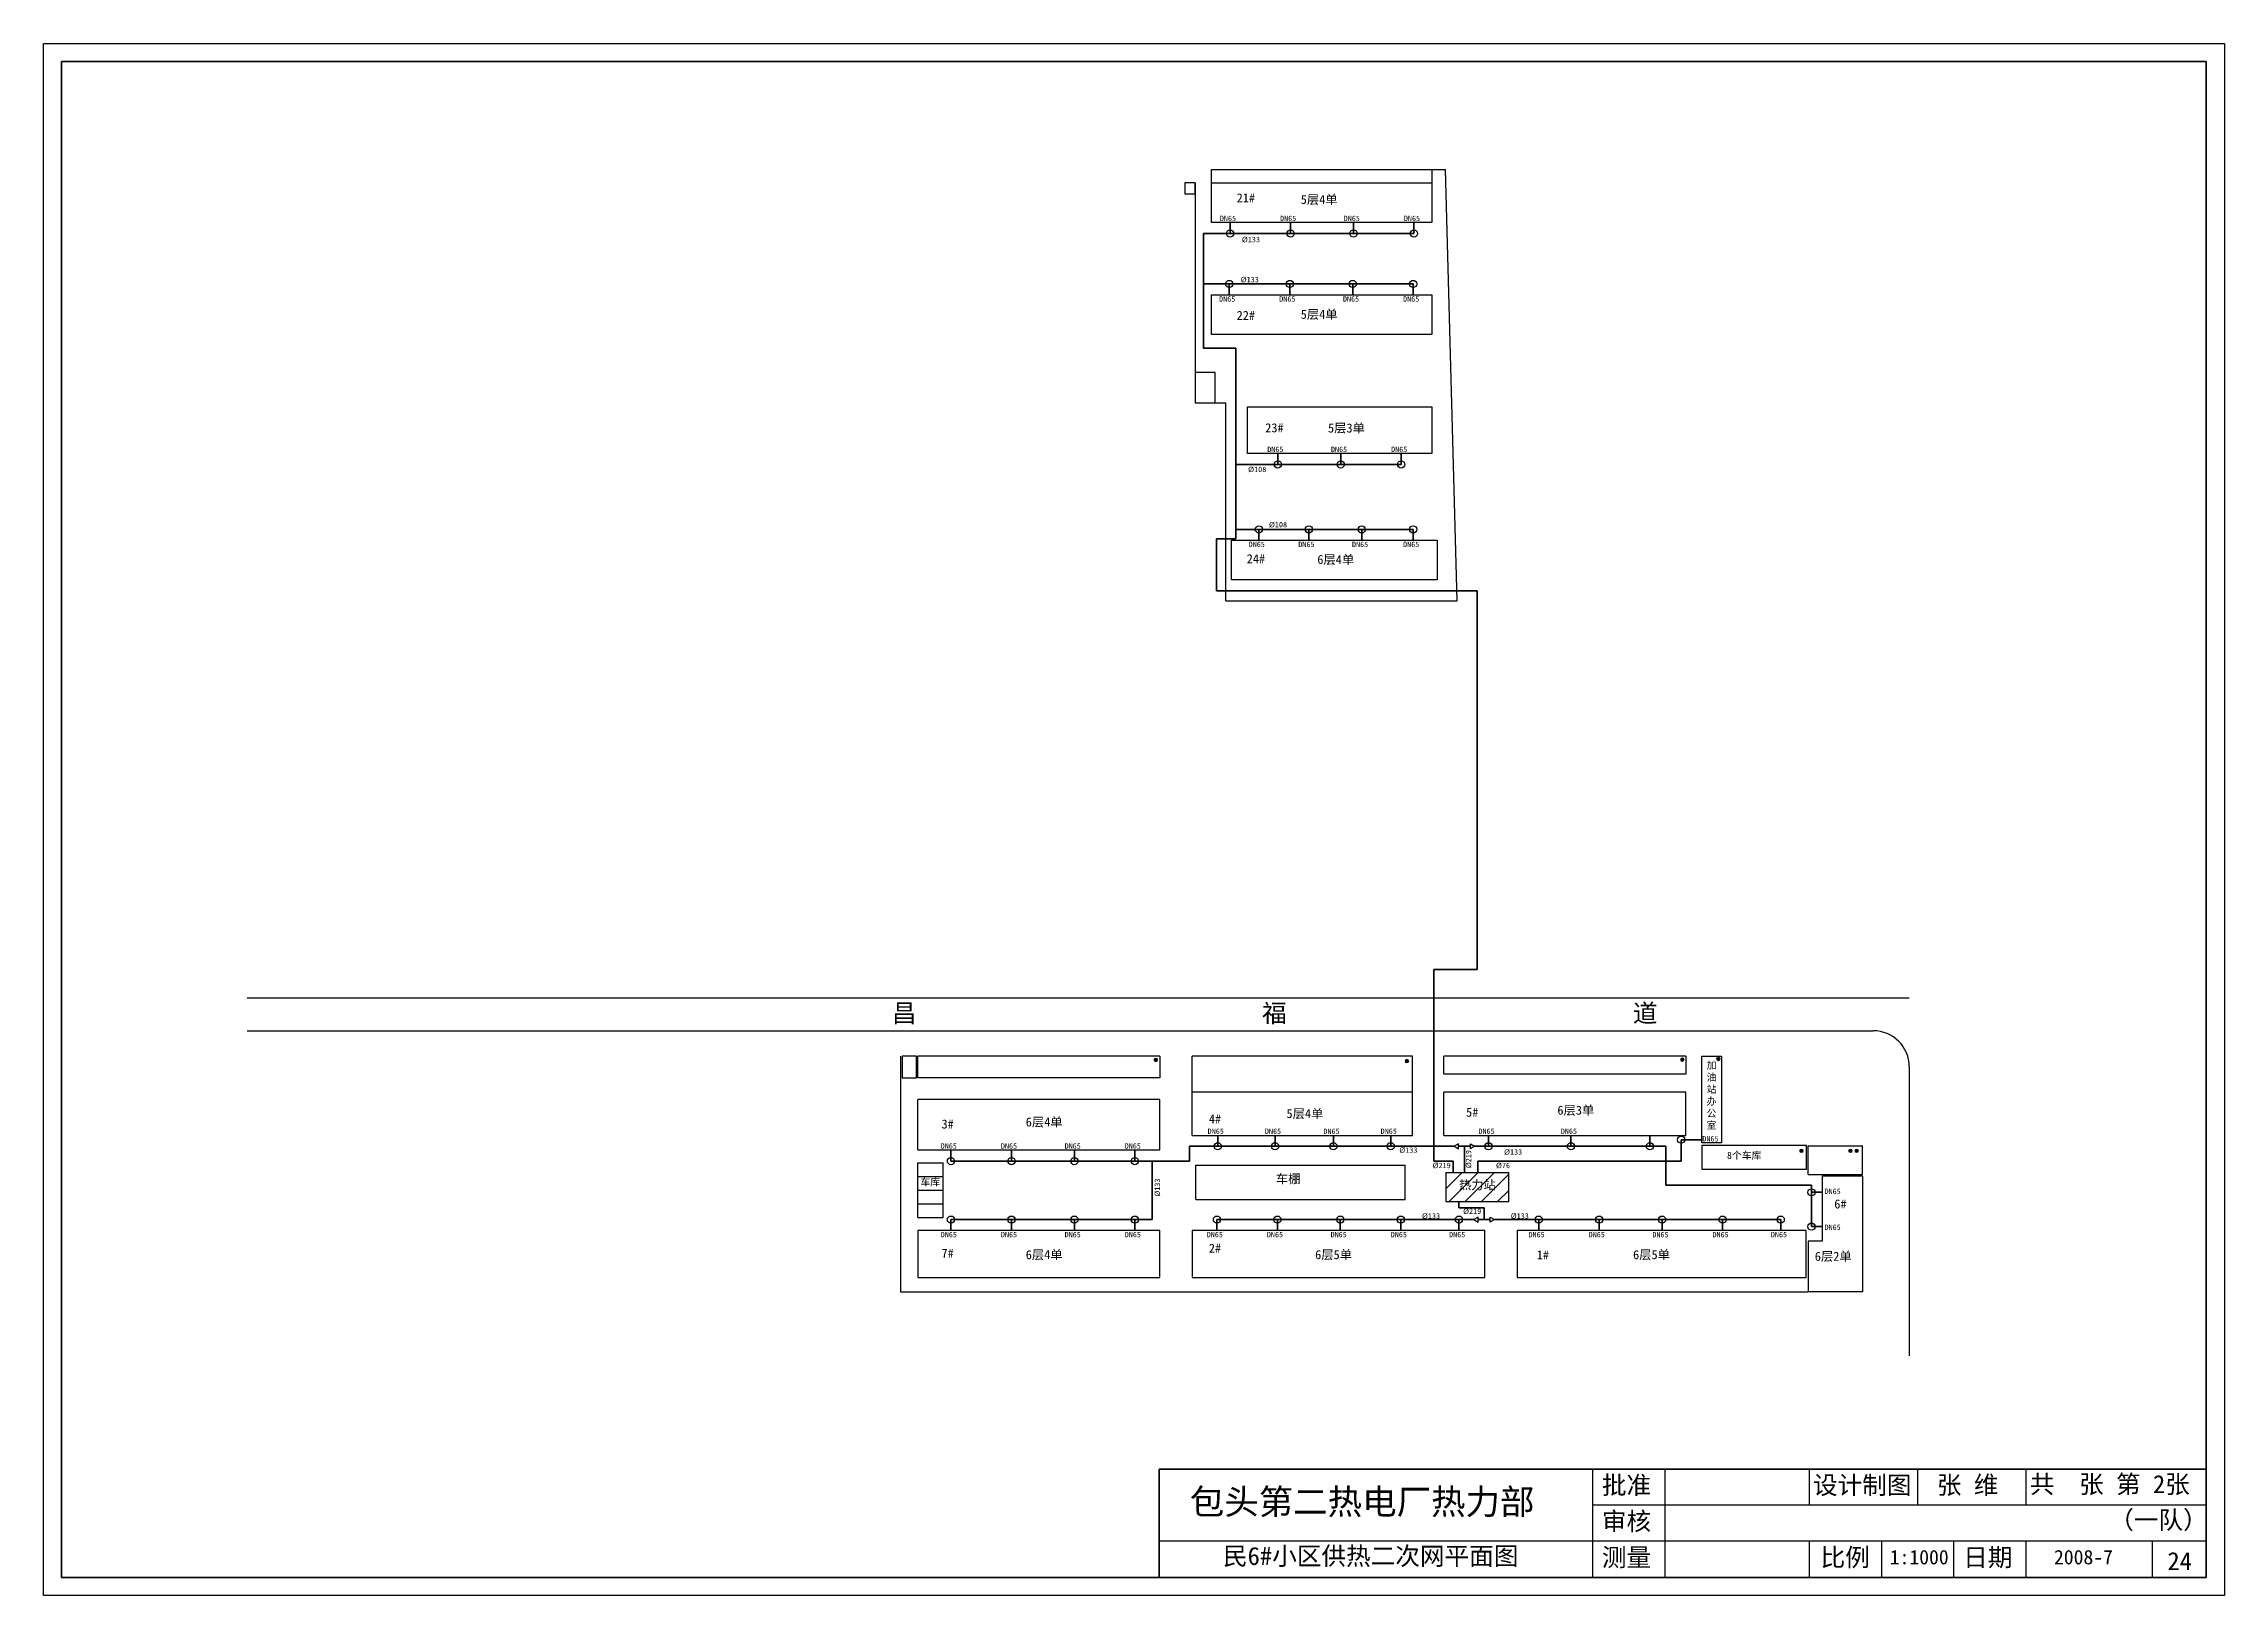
# Model space of a CAD drawing. Header units: millimetres. Extents: x 710 to 1314, y 285 to 715.
import ezdxf

# ---------------------------------------------------------------- set-up
doc = ezdxf.new("R2010")
doc.units = ezdxf.units.MM
doc.layers.add('标注', color=7, linetype='Continuous', lineweight=18)
doc.layers.add('管道', color=7, linetype='Continuous', lineweight=50)
doc.layers.add('边线', color=1, linetype='Continuous')

msp = doc.modelspace()

# ---------------------------------------------------------------- hatches: boundary and pattern name
h = msp.add_hatch()
h.set_pattern_fill('ANSI31', color=5, style=0)
h.paths.add_polyline_path([(1098.51, 402.48), (1098.51, 394.48), (1116.01, 394.48), (1116.01, 402.48)])
h.paths.add_polyline_path([(1101.55, 401.01), (1113.31, 401.01), (1113.31, 396.45), (1101.55, 396.45)], flags=24)
at = {"layer": '标注'}
for points in [[(1018.71, 433.73, 1), (1017.71, 433.73, 1)], [(1088.27, 433.41, 1), (1087.27, 433.41, 1)], [(1164.54, 433.83, 1), (1163.54, 433.83, 1)], [(1174.53, 433.99, 1), (1173.53, 433.99, 1)], [(1197.54, 408.54, 1), (1196.54, 408.54, 1)], [(1211.11, 408.54, 1), (1210.11, 408.54, 1)], [(1212.83, 408.54, 1), (1211.83, 408.54, 1)]]:
    msp.add_hatch(color=256, dxfattribs=at).paths.add_polyline_path(points)

# ---------------------------------------------------------------- linework, layer by layer
at = {"lineweight": 40}
for p, q in [((715.18, 290.35), (715.18, 710.35)), ((715.18, 710.35), (1309.18, 710.35)), ((1309.18, 710.35), (1309.18, 290.35)), ((1309.18, 320.35), (1019.18, 320.35)), ((1019.18, 320.35), (1019.18, 290.35)), ((1309.18, 290.35), (715.18, 290.35))]:
    msp.add_line(p, q, dxfattribs=at)
at = {"color": 3}
for p, q in [((1029.15, 676.74), (1029.15, 615.74)), ((1101.67, 560.96), (1098.45, 680.44)), ((1037.65, 615.74), (1034.65, 615.74)), ((1037.65, 560.96), (1037.65, 615.74)), ((1037.65, 560.96), (1101.67, 560.96))]:
    msp.add_line(p, q, dxfattribs=at)
for p, q in [((1033.65, 676.74), (1033.65, 680.44)), ((1033.65, 680.44), (1098.45, 680.44)), ((1033.65, 676.74), (1094.65, 676.74)), ((1033.65, 665.74), (1033.65, 676.74)), ((1094.65, 680.44), (1094.65, 676.74)), ((1094.65, 676.74), (1094.65, 665.74)), ((1094.65, 665.74), (1033.65, 665.74)), ((1033.65, 634.74), (1033.65, 645.74)), ((1033.65, 645.74), (1094.65, 645.74)), ((1094.65, 645.74), (1094.65, 634.74)), ((1094.65, 634.74), (1033.65, 634.74)), ((1034.65, 624.24), (1029.15, 624.24)), ((1034.65, 615.74), (1034.65, 624.24)), ((1037.65, 615.74), (1029.15, 615.74)), ((1043.65, 614.74), (1094.65, 614.74)), ((1043.65, 601.74), (1043.65, 614.74)), ((1094.65, 614.74), (1094.65, 601.74)), ((1094.65, 601.74), (1043.65, 601.74)), ((1039.15, 566.74), (1039.15, 577.74)), ((1039.15, 577.74), (1096.15, 577.74)), ((1096.15, 577.74), (1096.15, 566.74)), ((1096.15, 566.74), (1039.15, 566.74)), ((1226.92, 450.8), (766.56, 450.8)), ((766.56, 441.8), (1216.92, 441.8)), ((947.55, 434.8), (947.55, 369.48)), ((952.31, 428.8), (952.31, 434.8)), ((1019.31, 434.8), (952.31, 434.8)), ((1019.31, 434.8), (1019.31, 428.8)), ((1089.31, 434.8), (1028.31, 434.8)), ((1028.31, 412.8), (1028.31, 434.8)), ((1089.31, 412.8), (1089.31, 434.8)), ((1165.01, 434.8), (1098.01, 434.8)), ((1098.01, 429.8), (1098.01, 434.8)), ((1165.01, 429.8), (1098.01, 429.8)), ((1165.01, 434.8), (1165.01, 429.8)), ((1169.42, 410.8), (1169.42, 434.8)), ((1169.42, 434.8), (1174.92, 434.8)), ((1174.92, 434.8), (1174.92, 410.8)), ((1226.92, 431.8), (1226.92, 351.77)), ((1019.31, 428.8), (952.31, 428.8)), ((1089.31, 424.8), (1028.31, 424.8)), ((1165.01, 424.8), (1098.01, 424.8)), ((1098.01, 412.8), (1098.01, 424.8)), ((1165.01, 412.8), (1165.01, 424.8)), ((952.31, 408.8), (952.31, 422.8)), ((1019.31, 422.8), (952.31, 422.8)), ((1019.31, 408.8), (1019.31, 422.8)), ((1028.31, 412.8), (1089.31, 412.8)), ((1098.01, 412.8), (1165.01, 412.8)), ((1174.92, 410.8), (1169.42, 410.8)), ((952.31, 408.8), (1019.31, 408.8)), ((952.31, 390.08), (952.31, 405.2)), ((952.31, 405.2), (959.31, 405.2)), ((959.31, 397.64), (959.31, 405.2)), ((1169.42, 409.98), (1169.42, 403.48)), ((1198.42, 409.98), (1169.42, 409.98)), ((1198.42, 403.48), (1198.42, 409.98)), ((1198.92, 401.98), (1198.92, 409.88)), ((1198.92, 409.88), (1213.92, 409.88)), ((1213.92, 401.98), (1213.92, 409.88)), ((952.31, 401.42), (959.31, 401.42)), ((1029.31, 395.08), (1029.31, 404.58)), ((1029.31, 404.58), (1087.31, 404.58)), ((1087.31, 395.08), (1087.31, 404.58)), ((1116.01, 402.48), (1098.51, 402.48)), ((1098.51, 402.48), (1098.51, 394.48)), ((1116.01, 394.48), (1116.01, 402.48)), ((1169.42, 403.48), (1198.42, 403.48)), ((1198.92, 401.98), (1213.92, 401.98)), ((1213.92, 401.48), (1202.82, 401.48)), ((1202.82, 401.48), (1202.82, 383.48)), ((1213.92, 401.48), (1213.92, 369.48)), ((952.31, 397.64), (959.31, 397.64)), ((952.31, 393.86), (959.31, 393.86)), ((959.31, 390.08), (959.31, 397.64)), ((1029.31, 395.08), (1087.31, 395.08)), ((1098.51, 394.48), (1116.01, 394.48)), ((952.31, 390.08), (959.31, 390.08)), ((952.31, 386.48), (952.31, 373.48)), ((1019.31, 386.48), (952.31, 386.48)), ((1019.31, 373.48), (1019.31, 386.48)), ((1109.31, 386.48), (1028.31, 386.48)), ((1028.31, 386.48), (1028.31, 373.48)), ((1109.31, 373.48), (1109.31, 386.48)), ((1198.31, 386.48), (1118.31, 386.48)), ((1118.31, 386.48), (1118.31, 373.48)), ((1198.31, 373.48), (1198.31, 386.48)), ((1202.82, 383.48), (1198.92, 383.48)), ((1198.92, 383.48), (1198.92, 369.48)), ((947.55, 369.48), (1198.92, 369.48)), ((952.31, 373.48), (1019.31, 373.48)), ((1028.31, 373.48), (1109.31, 373.48)), ((1118.31, 373.48), (1198.31, 373.48)), ((1213.92, 369.48), (1198.92, 369.48)), ((1139.18, 320.35), (1139.18, 290.35)), ((1159.18, 320.35), (1159.18, 290.35)), ((1199.18, 320.35), (1199.18, 310.35)), ((1229.22, 320.35), (1229.22, 310.35)), ((1259.18, 320.35), (1259.18, 310.35)), ((1309.18, 310.35), (1139.18, 310.35)), ((1309.18, 300.35), (1019.18, 300.35)), ((1199.18, 300.35), (1199.18, 290.35)), ((1219.18, 300.35), (1219.18, 290.35)), ((1239.18, 300.35), (1239.18, 290.35)), ((1259.18, 300.35), (1259.18, 290.35)), ((1294.18, 300.35), (1294.18, 290.35))]:
    msp.add_line(p, q)
for points in [[(1029.15, 676.74), (1026.29, 676.74), (1026.29, 673.69), (1029.15, 673.69)], [(951.9, 434.8), (947.97, 434.8), (947.97, 428.8), (951.9, 428.8)], [(1100.86, 409.8), (1102.02, 409.13), (1102.02, 410.47)], [(1106.53, 409.8), (1105.37, 409.13), (1105.37, 410.47)], [(1106.32, 389.48), (1107.48, 388.81), (1107.48, 390.15)], [(1112, 389.48), (1110.84, 388.81), (1110.84, 390.15)]]:
    msp.add_lwpolyline(points, close=True)
for centre in [(1038.8, 662.74), (1055.56, 662.74), (1072.97, 662.74), (1089.73, 662.74), (1038.58, 648.74), (1055.34, 648.74), (1072.75, 648.74), (1089.51, 648.74), (1052.02, 598.74), (1069.43, 598.74), (1086.19, 598.74), (1046.78, 580.74), (1060.6, 580.74), (1075.24, 580.74), (1089.51, 580.74), (1035.38, 409.8), (1051.24, 409.8), (1067.42, 409.8), (1083.28, 409.8), (1110.37, 409.8), (1133.2, 409.8), (1155.07, 409.8), (1163.74, 411.63), (961.49, 405.69), (978.25, 405.69), (995.66, 405.69), (1012.42, 405.69), (1199.82, 397.04), (961.49, 389.48), (978.25, 389.48), (995.66, 389.48), (1012.42, 389.48), (1035.16, 389.48), (1051.91, 389.48), (1069.33, 389.48), (1086.08, 389.48), (1102.18, 389.48), (1124.28, 389.48), (1141.03, 389.48), (1158.45, 389.48), (1175.2, 389.48), (1191.3, 389.48), (1199.82, 387.54)]:
    msp.add_circle(centre, 1)
msp.add_arc((1216.92, 431.8), 10, 360, 90)
at = {"layer": '标注'}
for centre in [(1018.21, 433.73), (1087.77, 433.41), (1164.04, 433.83), (1174.03, 433.99), (1197.04, 408.54), (1210.61, 408.54), (1212.33, 408.54)]:
    msp.add_circle(centre, 0.5, dxfattribs=at)
at = {"layer": '管道'}
for p, q in [((1038.8, 665.74), (1038.8, 662.74)), ((1055.56, 665.74), (1055.56, 662.74)), ((1072.97, 665.74), (1072.97, 662.74)), ((1089.73, 665.74), (1089.73, 662.74)), ((1031.44, 630.94), (1031.44, 662.74)), ((1031.44, 662.74), (1089.73, 662.74)), ((1031.44, 648.74), (1089.51, 648.74)), ((1038.58, 645.74), (1038.58, 648.74)), ((1055.34, 645.74), (1055.34, 648.74)), ((1072.75, 645.74), (1072.75, 648.74)), ((1089.51, 645.74), (1089.51, 648.74)), ((1040.39, 630.94), (1031.44, 630.94)), ((1040.39, 578.12), (1040.39, 630.94)), ((1040.39, 598.74), (1086.19, 598.74)), ((1052.02, 601.74), (1052.02, 598.74)), ((1069.43, 601.74), (1069.43, 598.74)), ((1086.19, 601.74), (1086.19, 598.74)), ((1040.39, 580.74), (1089.51, 580.74)), ((1046.78, 577.74), (1046.78, 580.74)), ((1060.6, 577.74), (1060.6, 580.74)), ((1075.24, 577.74), (1075.24, 580.74)), ((1089.51, 577.74), (1089.51, 580.74)), ((1035.06, 563.74), (1035.06, 578.12)), ((1035.06, 578.12), (1040.39, 578.12)), ((1107.19, 563.74), (1035.06, 563.74)), ((1107.19, 458.8), (1107.19, 563.74)), ((1095.19, 450.8), (1095.19, 458.8)), ((1095.19, 458.8), (1107.19, 458.8)), ((1095.19, 405.64), (1095.19, 450.8)), ((1035.38, 412.8), (1035.38, 409.8)), ((1051.24, 412.8), (1051.24, 409.8)), ((1067.42, 412.8), (1067.42, 409.8)), ((1083.28, 412.8), (1083.28, 409.8)), ((1110.37, 412.8), (1110.37, 409.8)), ((1133.2, 412.8), (1133.2, 409.8)), ((1155.07, 412.8), (1155.07, 409.8)), ((1169.42, 411.63), (1163.74, 411.63)), ((1163.74, 411.63), (1163.74, 405.64)), ((961.49, 408.69), (961.49, 405.69)), ((961.49, 405.69), (1027.53, 405.69)), ((978.25, 408.69), (978.25, 405.69)), ((995.66, 408.69), (995.66, 405.69)), ((1012.42, 408.69), (1012.42, 405.69)), ((1017.24, 389.48), (1017.24, 405.69)), ((1027.53, 405.69), (1027.53, 409.8)), ((1027.53, 409.8), (1100.86, 409.8)), ((1100.58, 405.64), (1095.19, 405.64)), ((1100.58, 402.48), (1100.58, 405.64)), ((1105.37, 409.8), (1102.02, 409.8)), ((1102.02, 409.8), (1105.37, 409.8)), ((1103.7, 402.48), (1103.7, 409.8)), ((1106.53, 409.8), (1159.52, 409.8)), ((1163.74, 405.64), (1107.43, 405.64)), ((1107.43, 405.64), (1107.43, 402.48)), ((1159.52, 409.8), (1159.52, 399.01)), ((1159.52, 399.01), (1199.82, 399.01)), ((1199.82, 387.54), (1199.82, 399.01)), ((1102.17, 392.77), (1102.17, 394.48)), ((1109.16, 392.77), (1102.17, 392.77)), ((1109.16, 389.48), (1109.16, 392.77)), ((1199.82, 397.04), (1202.82, 397.04)), ((961.49, 386.48), (961.49, 389.48)), ((961.49, 389.48), (1017.24, 389.48)), ((978.25, 386.48), (978.25, 389.48)), ((995.66, 386.48), (995.66, 389.48)), ((1012.42, 386.48), (1012.42, 389.48)), ((1035.16, 386.48), (1035.16, 389.48)), ((1106.32, 389.48), (1035.16, 389.48)), ((1051.91, 386.48), (1051.91, 389.48)), ((1069.33, 386.48), (1069.33, 389.48)), ((1086.08, 386.48), (1086.08, 389.48)), ((1102.18, 386.48), (1102.18, 389.48)), ((1110.84, 389.48), (1107.48, 389.48)), ((1191.3, 389.48), (1112, 389.48)), ((1124.28, 386.48), (1124.28, 389.48)), ((1141.03, 386.48), (1141.03, 389.48)), ((1158.45, 386.48), (1158.45, 389.48)), ((1175.2, 386.48), (1175.2, 389.48)), ((1191.3, 386.48), (1191.3, 389.48)), ((1199.82, 387.54), (1202.82, 387.54))]:
    msp.add_line(p, q, dxfattribs=at)
at = {"layer": '边线'}
for p, q in [((710.18, 715.35), (1314.18, 715.35)), ((710.18, 285.35), (710.18, 715.35)), ((1314.18, 715.35), (1314.18, 285.35)), ((1314.18, 285.35), (710.18, 285.35))]:
    msp.add_line(p, q, dxfattribs=at)

# ---------------------------------------------------------------- texts
at = {"attachment_point": 1}
for s, insert, char_height, width in [('{\\fSimHei|b0|i0|c134|p2;包头第二热电厂热力部}', (1027.63, 314.81), 7, 133.3392), ('{\\fFangSong_GB2312|b0|i0|c134|p49;批准}', (1141.77, 318.41), 5, 88.5221), ('{\\fFangSong_GB2312|b0|i0|c134|p49;设计制图}', (1200.24, 318.41), 5, 88.5221), ('{\\fFangSong_GB2312|b0|i0|c134|p49;共  张 第 }2{\\fFangSong_GB2312|b0|i0|c134|p49;张}', (1260.32, 318.68), 5, 88.5221), ('{\\fFangSong_GB2312|b0|i0|c134|p49;审核}', (1141.77, 308.41), 5, 88.5221), ('{\\fSimSun|b0|i0|c134|p54;民6#小区供热二次网平面图}', (1036.83, 298.78), 5, 110.2195), ('{\\fFangSong_GB2312|b0|i0|c134|p49;测量}', (1141.77, 298.41), 5, 88.5221), ('{\\fFangSong_GB2312|b0|i0|c134|p49;比例}', (1202.36, 298.41), 5, 88.5221), ('{\\fFangSong_GB2312|b0|i0|c134|p49;日期}', (1241.85, 298.41), 5, 88.5221)]:
    msp.add_mtext(s, dxfattribs=dict(at, insert=insert, char_height=char_height, width=width))
at = {"layer": '标注'}
for s, insert, char_height, width, attachment_point in [('21#', (1040.61, 673.84), 2.5, 13.9706, 1), ('5{\\fSimSun|b0|i0|c134|p54;层}4{\\fSimSun|b0|i0|c134|p54;单}', (1058.36, 673.41), 2.5, 31.5414, 1), ('DN65', (1035.97, 666.14), 1.5, 10.8423, 7), ('DN65', (1052.63, 666.14), 1.5, 10.8423, 7), ('DN65', (1070.27, 666.14), 1.5, 10.8423, 7), ('DN65', (1086.93, 666.14), 1.5, 10.8423, 7), ('%%C133', (1042.05, 661.82), 1.5, 15.6682, 1), ('%%C133', (1041.73, 650.71), 1.5, 15.6682, 1), ('DN65', (1035.75, 645.33), 1.5, 10.8423, 1), ('22#', (1040.61, 641.29), 2.5, 13.9706, 1), ('DN65', (1052.41, 645.33), 1.5, 10.8423, 1), ('5{\\fSimSun|b0|i0|c134|p54;层}4{\\fSimSun|b0|i0|c134|p54;单}', (1058.36, 641.58), 2.5, 31.5414, 1), ('DN65', (1070.05, 645.33), 1.5, 10.8423, 1), ('DN65', (1086.71, 645.33), 1.5, 10.8423, 1), ('23#', (1048.53, 610.13), 2.5, 13.9706, 1), ('5{\\fSimSun|b0|i0|c134|p54;层}3{\\fSimSun|b0|i0|c134|p54;单}', (1065.92, 610.08), 2.5, 31.5414, 1), ('%%C108', (1043.79, 598.12), 1.5, 15.6682, 1), ('DN65', (1049.09, 602.14), 1.5, 10.8423, 7), ('DN65', (1066.73, 602.14), 1.5, 10.8423, 7), ('DN65', (1083.39, 602.14), 1.5, 10.8423, 7), ('%%C108', (1049.55, 582.8), 1.5, 15.6682, 1), ('24#', (1043.4, 573.85), 2.5, 13.9706, 1), ('DN65', (1043.95, 577.33), 1.5, 10.8423, 1), ('DN65', (1057.68, 577.33), 1.5, 10.8423, 1), ('6{\\fSimSun|b0|i0|c134|p54;层}4{\\fSimSun|b0|i0|c134|p54;单}', (1062.96, 573.66), 2.5, 31.5414, 1), ('DN65', (1072.55, 577.33), 1.5, 10.8423, 1), ('DN65', (1086.71, 577.33), 1.5, 10.8423, 1), ('{\\fSimSun|b0|i0|c134|p54;昌}', (945.15, 449.18), 5, 14.6403, 1), ('{\\fSimSun|b0|i0|c134|p54;福}', (1047.63, 449.18), 5, 14.6403, 1), ('{\\fSimSun|b0|i0|c134|p54;道}', (1150.35, 449.18), 5, 14.6403, 1), ('{\\fSimSun|b0|i0|c134|p54;加油站办公室}', (1170.79, 433.27), 2, 4.0981, 1), ('3#', (958.87, 417.22), 2.5, 13.9706, 1), ('6{\\fSimSun|b0|i0|c134|p54;层}4{\\fSimSun|b0|i0|c134|p54;单}', (982.2, 417.79), 2.5, 31.5414, 1), ('4#', (1032.91, 418.62), 2.5, 13.9706, 1), ('5{\\fSimSun|b0|i0|c134|p54;层}4{\\fSimSun|b0|i0|c134|p54;单}', (1054.42, 420.12), 2.5, 31.5414, 1), ('5#', (1104.16, 420.48), 2.5, 13.9706, 1), ('6{\\fSimSun|b0|i0|c134|p54;层}3{\\fSimSun|b0|i0|c134|p54;单}', (1129.45, 421.05), 2.5, 31.5414, 1), ('DN65', (1032.58, 413.2), 1.5, 10.8423, 7), ('DN65', (1048.44, 413.2), 1.5, 10.8423, 7), ('DN65', (1064.63, 413.2), 1.5, 10.8423, 7), ('DN65', (1080.49, 413.2), 1.5, 10.8423, 7), ('DN65', (1107.58, 413.2), 1.5, 10.8423, 7), ('DN65', (1130.4, 413.2), 1.5, 10.8423, 7), ('DN65', (1169.59, 411.1), 1.5, 10.8423, 7), ('DN65', (958.66, 409.1), 1.5, 10.8423, 7), ('DN65', (975.32, 409.1), 1.5, 10.8423, 7), ('DN65', (992.96, 409.1), 1.5, 10.8423, 7), ('DN65', (1009.62, 409.1), 1.5, 10.8423, 7), ('%%C133', (1085.65, 409.5), 1.5, 15.6682, 1), ('%%C219', (1094.87, 405.24), 1.5, 15.6682, 1), ('%%C76', (1112.42, 405.24), 1.5, 15.6682, 1), ('%%C133', (1114.66, 408.98), 1.5, 15.6682, 1), ('8{\\fSimSun|b0|i0|c134|p54;个车库}', (1176.42, 408.27), 2, 31.5414, 1), ('{\\fSimSun|b0|i0|c134|p54;车库}', (953.03, 400.89), 2, 31.5414, 1), ('{\\fSimSun|b0|i0|c134|p54;车棚}', (1051.47, 402.07), 2.5, 31.5414, 1), ('{\\fSimSun|b0|i0|c134|p54;热力站}', (1102.17, 400.38), 2.5, 13.9706, 1), ('%%C219', (1103.32, 392.55), 1.5, 15.6682, 1), ('DN65', (1203.44, 398.06), 1.5, 10.8423, 1), ('6#', (1206.14, 395.07), 2.5, 13.9706, 1), ('%%C133', (1091.92, 391.24), 1.5, 15.6682, 1), ('%%C133', (1116.51, 391.24), 1.5, 15.6682, 1), ('DN65', (1203.44, 388.12), 1.5, 10.8423, 1), ('DN65', (958.66, 386.08), 1.5, 10.8423, 1), ('7#', (958.87, 381.41), 2.5, 13.9706, 1), ('DN65', (975.32, 386.08), 1.5, 10.8423, 1), ('6{\\fSimSun|b0|i0|c134|p54;层}4{\\fSimSun|b0|i0|c134|p54;单}', (982.2, 381.02), 2.5, 31.5414, 1), ('DN65', (992.96, 386.08), 1.5, 10.8423, 1), ('DN65', (1009.62, 386.08), 1.5, 10.8423, 1), ('DN65', (1032.33, 386.08), 1.5, 10.8423, 1), ('2#', (1032.91, 382.81), 2.5, 13.9706, 1), ('DN65', (1048.99, 386.08), 1.5, 10.8423, 1), ('6{\\fSimSun|b0|i0|c134|p54;层}5{\\fSimSun|b0|i0|c134|p54;单}', (1062.35, 381.02), 2.5, 31.5414, 1), ('DN65', (1066.63, 386.08), 1.5, 10.8423, 1), ('DN65', (1083.29, 386.08), 1.5, 10.8423, 1), ('DN65', (1099.46, 386.08), 1.5, 10.8423, 1), ('DN65', (1121.45, 386.08), 1.5, 10.8423, 1), ('1#', (1123.72, 380.95), 2.5, 13.9706, 1), ('DN65', (1138.11, 386.08), 1.5, 10.8423, 1), ('6{\\fSimSun|b0|i0|c134|p54;层}5{\\fSimSun|b0|i0|c134|p54;单}', (1150.41, 381.02), 2.5, 31.5414, 1), ('DN65', (1155.75, 386.08), 1.5, 10.8423, 1), ('DN65', (1172.41, 386.08), 1.5, 10.8423, 1), ('DN65', (1188.58, 386.08), 1.5, 10.8423, 1), ('6{\\fSimSun|b0|i0|c134|p54;层}2{\\fSimSun|b0|i0|c134|p54;单}', (1200.74, 380.56), 2.5, 31.5414, 1), ('{\\fKaiTi_GB2312|b0|i0|c134|p49;张 维}', (1234.56, 318.46), 5, 30.3874, 1), ('{\\fKaiTi_GB2312|b0|i0|c134|p49;（一队）}', (1282.29, 308.77), 5, 30.3874, 1), ('{\\H0.8x;1:1000}', (1221.5, 297.95), 5, 42.6517, 1), ('{\\H0.8x;2008-7}', (1266.99, 297.95), 5, 42.6517, 1), ('24', (1298.41, 297.36), 5, 42.6517, 1)]:
    msp.add_mtext(s, dxfattribs=dict(at, insert=insert, char_height=char_height, width=width, attachment_point=attachment_point))
at = {"layer": '标注', "char_height": 1.5, "width": 15.6682, "attachment_point": 1, "rotation": 90}
for s, insert in [('%%C219', (1104.07, 403.72)), ('%%C133', (1017.88, 395.84))]:
    msp.add_mtext(s, dxfattribs=dict(at, insert=insert))

doc.saveas('drawing.dxf')
